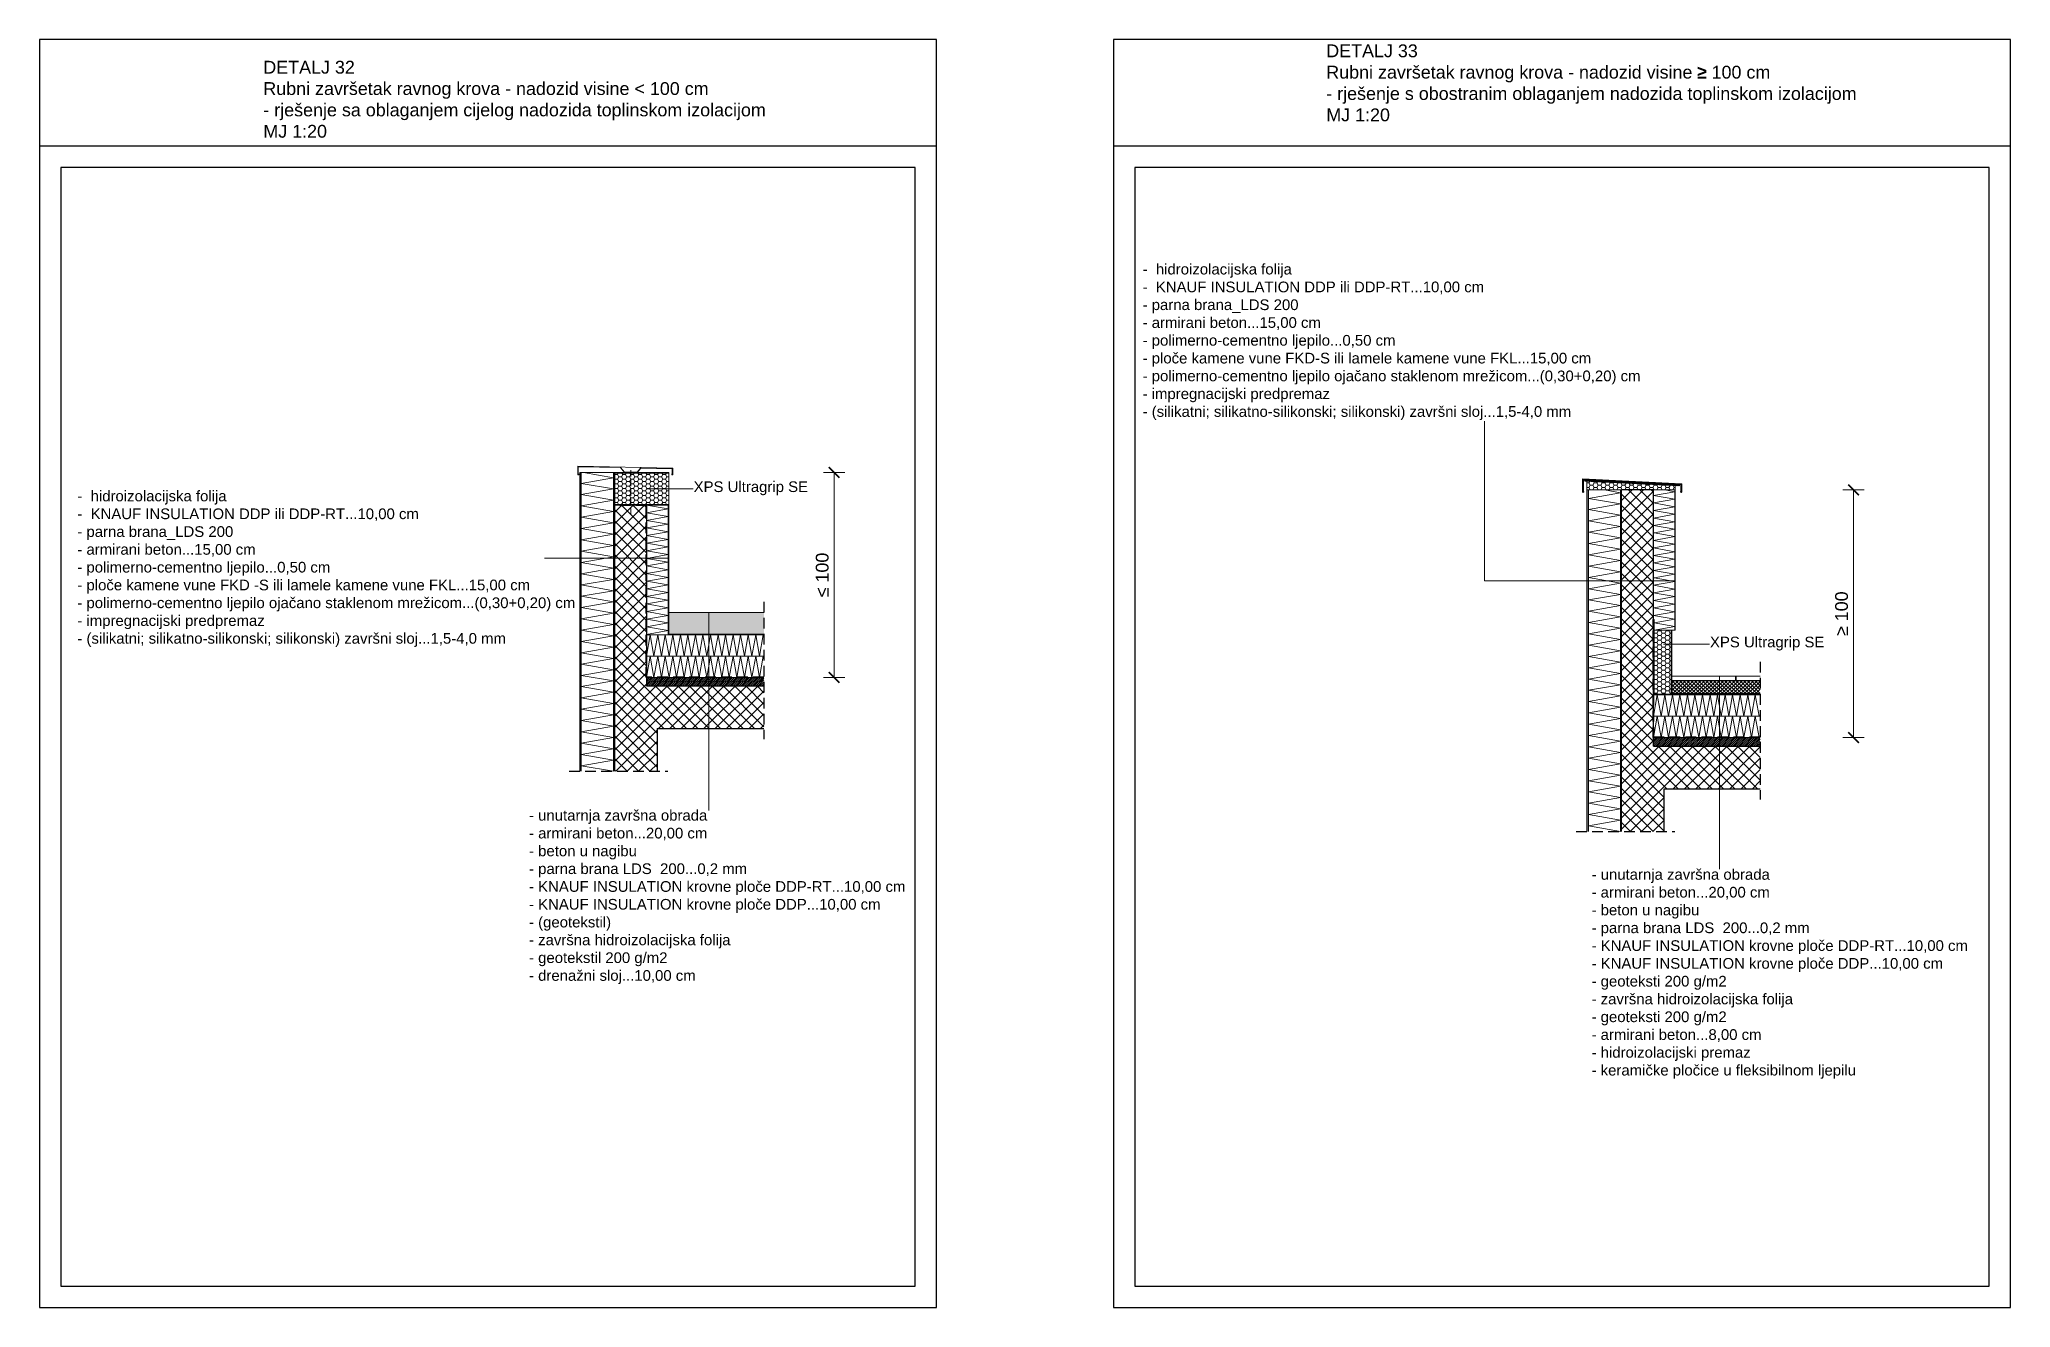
# Model space of a CAD drawing. Header units: inches. Extents: x 2845 to 78208, y 637 to 2211.
# Drawn here: x 8420.9 to 8882.4, y 637.2 to 934.2 of the extents above; entities that cross this region are included whole.
import ezdxf

# ---------------------------------------------------------------- set-up
doc = ezdxf.new("R2010")
doc.units = ezdxf.units.IN
doc.header["$MEASUREMENT"] = 0
doc.linetypes.add('DASHED', pattern=[0.75, 0.5, -0.25])
doc.layers.add('slojevi', color=150, linetype='Continuous')
doc.styles.add('100', font='arial.ttf', dxfattribs={"height": 17})
doc.styles.get("Standard").update_dxf_attribs({"font": 'arial.ttf'})
pattern_1 = [(0, (6341.7662, 774.00863), (0.9375, 0.54126588), [0.625, -1.25]), (120, (6341.7662, 774.00863), (-0.9375, 0.54126588), [0.625, -1.25]), (60, (6341.7662, 774.00863), (2e-16, 1.08253175), [-1.25, 0.625])]

msp = doc.modelspace()

# ---------------------------------------------------------------- texts
at = {"char_height": 3, "attachment_point": 1}
for s, width, insert in [('{\\fArial|b0|i0|c238|p34;DETALJ 33\\PRubni završetak ravnog krova - nadozid visine \\fHaettenschweiler|b0|i0|c0|p34;≥\\fArial|b0|i0|c238|p34; 100 cm\\P- rješenje s obostranim oblaganjem nadozida toplinskom izolacijom\\PMJ 1:20}', 123.6915, (8722.17, 933.01)), ('{\\fArial|b0|i0|c238|p34;DETALJ 32\\PRubni završetak ravnog krova - nadozid visine < 100 cm\\P- rješenje sa oblaganjem cijelog nadozida toplinskom izolacijom \\PMJ 1:20}', 119.557, (8473.35, 929.17))]:
    msp.add_mtext_dynamic_manual_height_columns(s, width=width, gutter_width=1, heights=[0], dxfattribs=dict(at, insert=insert))
at = {"char_height": 17, "attachment_point": 5, "rotation": 90, "style": '100'}
for s, insert in [('\\A1;{\\H0.17647x;≤\\fMS Shell Dlg 2|b0|i0|c238|p0; \\fArial|b0|i0|c238|p34;100}', (8604.19, 808.77)), ('\\A1;{\\H0.17647x;≥\\fArial|b0|i0|c238|p34; 100}', (8842.81, 799.68))]:
    msp.add_mtext(s, dxfattribs=dict(at, insert=insert))
at = {"layer": 'slojevi', "char_height": 2.5, "attachment_point": 1}
for s, insert, width in [('{\\C7;-  hidroizolacijska folija\\P\\C94;-  KNAUF INSULATION DDP ili DDP-RT...10,00 cm\\P\\C7;- parna brana_LDS 200\\P- armirani beton\\fArial|b0|i0|c238|p34;...15\\fArial|b0|i0|c0|p34;,00 cm\\P- polimerno-cementno ljepilo\\fArial|b0|i0|c238|p34;...\\fArial|b0|i0|c0|p34;0,50 cm\\P\\C94;- ploče kamene vune FKD-S ili lamele kamene vune FKL\\fArial|b0|i0|c238|p34;...\\fArial|b0|i0|c0|p34;1\\fArial|b0|i0|c238|p34;5\\fArial|b0|i0|c0|p34;,00 cm}\\P{\\C7;- polimerno-cementno ljepilo ojačano staklenom mrežicom...(0,30+0,20) cm\\P- impregnacijski predpremaz\\P- (silikatni; silikatno-silikonski; silikonski) završni sloj.\\fArial|b0|i0|c238|p34;.\\fArial|b0|i0|c0|p34;.1,5-4,0 mm}', (8679.18, 881.63), 132.1535), ('{\\C7;-  hidroizolacijska folija\\P\\C94;-  KNAUF INSULATION DDP ili DDP-RT...10,00 cm\\C30;\\P\\C7;- parna brana_LDS 200\\P- armirani beton\\fArial|b0|i0|c238|p34;...15\\fArial|b0|i0|c0|p34;,00 cm\\P- polimerno-cementno ljepilo\\fArial|b0|i0|c238|p34;...\\fArial|b0|i0|c0|p34;0,50 cm\\P\\C94;- ploče kamene vune FKD -S ili lamele kamene vune FKL\\fArial|b0|i0|c238|p34;...\\fArial|b0|i0|c0|p34;1\\fArial|b0|i0|c238|p34;5\\fArial|b0|i0|c0|p34;,00 cm\\P\\C7;- polimerno-cementno ljepilo ojačano staklenom mrežicom...(0,30+0,20) cm\\P- impregnacijski predpremaz\\P- (silikatni; silikatno-silikonski; silikonski) završni sloj.\\fArial|b0|i0|c238|p34;.\\fArial|b0|i0|c0|p34;.1,5-4,0 mm}', (8429.82, 828.5), 132.1535), ('{\\C7;- unutarnja završna obrada\\P- armirani beton...\\fArial|b0|i0|c238|p34;20\\fArial|b0|i0|c0|p34;,00 cm\\P- beton u nagibu\\P- parna brana LDS  200...0,2 mm\\P\\C94;- KNAUF INSULATION krovne ploče DDP-RT...10,00 cm\\P- KNAUF INSULATION krovne ploče DDP...10,00 cm\\C30;\\P\\C7;- (geotekstil)\\P- završna hidroizolacijska folija\\P- geotekstil 200 g/m2\\P- drenažni sloj..\\fArial|b0|i0|c238|p34;.\\fArial|b0|i0|c0|p34;10,00 cm}', (8535.55, 753.72), 98.2406), ('{\\C7;- unutarnja završna obrada\\P- armirani beton...\\fArial|b0|i0|c238|p34;20\\fArial|b0|i0|c0|p34;,00 cm\\P- beton u nagibu\\P- parna brana LDS  200...0,2 mm\\P\\C94;- KNAUF INSULATION krovne ploče DDP-RT...10,00 cm\\P- KNAUF INSULATION krovne ploče DDP...10,00 cm\\P\\C7;- geoteksti 200 g/m2\\P- završna hidroizolacijska folija\\P- geoteksti 200 g/m2\\P- armirani beton...8,00 cm\\P- hidroizolacijski premaz\\P- keramičke pločice u fleksibilnom ljepilu}', (8784.27, 739.88), 98.2406)]:
    msp.add_mtext(s, dxfattribs=dict(at, insert=insert, width=width))
at = {"layer": 'slojevi', "color": 30, "char_height": 2.5, "width": 38.008, "attachment_point": 1}
for insert in [(8574.08, 830.68), (8811.99, 794.31)]:
    msp.add_mtext('XPS Ultragrip SE', dxfattribs=dict(at, insert=insert))

# ---------------------------------------------------------------- blocks, each defined once
blk = doc.blocks.new('_ArchTick')
at = {"color": 0, "linetype": 'ByBlock', "const_width": 0.15}
blk.add_lwpolyline([(-0.5, -0.5), (0.5, 0.5)], dxfattribs=at)

# ---------------------------------------------------------------- hatches: boundary and pattern name
at = {"lineweight": 15}
h = msp.add_hatch(dxfattribs=at)
h.set_pattern_fill('HONEY', color=30, scale=5)
h.set_pattern_definition([(0, (6290.60496, 788.95047), (0.9375, 0.54126588), [0.625, -1.25]), (120, (6290.60496, 788.95047), (-0.9375, 0.54126588), [0.625, -1.25]), (60, (6290.60496, 788.95047), (2e-16, 1.08253175), [-1.25, 0.625])])
h.paths.add_polyline_path([(8568.24, 832.62), (8559.39, 832.62), (8559.39, 825.27), (8568.24, 825.27)])
h.paths.add_polyline_path([(8559.39, 832.62), (8555.54, 832.62), (8555.54, 825.27), (8559.39, 825.27)])
at = {"lineweight": 0}
h = msp.add_hatch(dxfattribs=at)
h.set_pattern_fill('ANSI31', color=256, scale=1.5)
h.set_pattern_definition([(45, (8550.72902, 1219.3543), (-0.13258252, 0.13258252), [])])
h.paths.add_polyline_path([(8782.68, 830.98), (8782.68, 830.73), (8804.88, 829.63), (8804.88, 829.88)])
at = {"lineweight": 15}
h = msp.add_hatch(dxfattribs=at)
h.set_pattern_fill('HONEY', color=30, scale=5)
h.set_pattern_definition(pattern_1)
h.paths.add_polyline_path([(8798.78, 828.68), (8803.78, 828.68), (8803.88, 828.68), (8803.88, 829.68), (8783.18, 830.7), (8783.18, 828.68), (8791.28, 828.68)])
h = msp.add_hatch(color=256)
h.dxf.hatch_style = 1
h.paths.add_polyline_path([(8783.69, 831.03), (8783.68, 830.93), (8785.18, 830.85), (8785.19, 830.95)])
h.paths.add_polyline_path([(8788.18, 830.71), (8788.18, 830.81), (8786.68, 830.88), (8786.68, 830.78)])
h.paths.add_polyline_path([(8789.68, 830.73), (8789.68, 830.63), (8791.17, 830.56), (8791.18, 830.66)])
h = msp.add_hatch(color=256)
h.dxf.hatch_style = 1
h.paths.add_polyline_path([(8792.68, 830.58), (8792.67, 830.48), (8794.17, 830.41), (8794.18, 830.51)])
h.paths.add_polyline_path([(8795.67, 830.43), (8795.67, 830.33), (8797.17, 830.26), (8797.17, 830.36)])
h.paths.add_polyline_path([(8800.16, 830.11), (8800.17, 830.21), (8798.67, 830.29), (8798.66, 830.19)])
h.paths.add_polyline_path([(8801.67, 830.14), (8801.66, 830.04), (8803.16, 829.96), (8803.16, 830.06)])
at = {"lineweight": 0}
h = msp.add_hatch(dxfattribs=at)
h.set_pattern_fill('ANSI37', color=256, scale=15)
h.set_pattern_definition([(45, (8550.729, 1219.3543), (-1.325825, 1.325825), []), (135, (8550.729, 1219.3543), (-1.325825, -1.325825), [])])
h.paths.add_polyline_path([(8801.28, 758.68), (8823.78, 758.68), (8823.78, 768.68), (8798.78, 768.68), (8798.78, 828.68), (8791.28, 828.68), (8791.28, 748.68), (8801.28, 748.68)])
h = msp.add_hatch(color=256)
h.dxf.hatch_style = 1
h.paths.add_polyline_path([(8556.09, 825.27), (8555.54, 825.27), (8555.54, 825.12), (8556.09, 825.12)])
h = msp.add_hatch(dxfattribs=at)
h.set_pattern_fill('ANSI37', color=256, scale=15)
h.set_pattern_definition([(45, (8399.4499, 1237.4219), (-1.325825, 1.325825), []), (135, (8399.4499, 1237.4219), (-1.325825, -1.325825), [])])
h.paths.add_polyline_path([(8555.54, 762.77), (8565.54, 762.77), (8565.54, 772.77), (8590.54, 772.77), (8590.54, 782.77), (8563.04, 782.77), (8563.04, 825.12), (8555.54, 825.12)])
h = msp.add_hatch(color=256)
h.dxf.hatch_style = 1
h.paths.add_polyline_path([(8566.09, 825.27), (8563.59, 825.27), (8563.59, 825.12), (8566.09, 825.12)])
h.paths.add_polyline_path([(8561.09, 825.27), (8559.39, 825.27), (8559.39, 825.12), (8561.09, 825.12)])
h.paths.add_polyline_path([(8559.39, 825.27), (8558.59, 825.27), (8558.59, 825.12), (8559.39, 825.12)])
h = msp.add_hatch(color=256)
h.dxf.hatch_style = 1
h.paths.add_polyline_path([(8568.24, 819.92), (8568.09, 819.92), (8568.09, 817.42), (8568.24, 817.42)])
h.paths.add_polyline_path([(8568.24, 824.92), (8568.09, 824.92), (8568.09, 822.42), (8568.24, 822.42)])
h = msp.add_hatch(color=256)
h.dxf.hatch_style = 1
h.paths.add_polyline_path([(8568.24, 809.92), (8568.09, 809.92), (8568.09, 807.42), (8568.24, 807.42)])
h.paths.add_polyline_path([(8568.24, 814.92), (8568.09, 814.92), (8568.09, 812.42), (8568.24, 812.42)])
h = msp.add_hatch(color=256)
h.dxf.hatch_style = 1
h.paths.add_polyline_path([(8568.24, 799.92), (8568.09, 799.92), (8568.09, 797.42), (8568.24, 797.42)])
h.paths.add_polyline_path([(8568.24, 804.92), (8568.09, 804.92), (8568.09, 802.42), (8568.24, 802.42)])
h = msp.add_hatch(dxfattribs=at)
h.set_pattern_fill('GRAVEL', color=256, scale=1.5)
h.set_pattern_definition([(228.012788, (8400.52986, 1238.92188), (-12, -13.5), [0.201804, -19.978632]), (184.96974, (8400.39486, 1238.77188), (18, 1.5), [0.346302, -34.283887]), (132.510447, (8400.04986, 1238.74188), (15, -16.5), [0.244182, -24.174049]), (267.273689, (8399.46486, 1238.36688), (1.5, 30), [0.315357, -31.220337]), (292.833654, (8399.44986, 1238.05188), (-7.5, 18), [0.3092325, -30.6140597]), (357.273689, (8399.56986, 1237.76688), (-30, 1.5), [0.315357, -31.220337]), (37.69424, (8399.88486, 1237.75188), (-19.5, -15), [0.4170435, -41.287273]), (72.255328, (8400.21486, 1238.00688), (10.5, 33), [0.393732, -38.9794822]), (121.429566, (8400.33486, 1238.38188), (-12, 19.5), [0.316425, -31.3261097]), (175.236358, (8400.16986, 1238.65188), (16.5, -1.5), [0.361248, -17.701144]), (222.397438, (8399.80986, 1238.68188), (-18, -16.5), [0.467172, -46.2500625]), (138.814075, (8400.94986, 1238.35188), (-10.5, 9), [0.1594515, -15.785767]), (171.469234, (8400.82986, 1238.45688), (19.5, -3), [0.3033555, -30.032267]), (225, (8400.5299, 1238.5019), (-2e-16, -1.5), [0.2121315, -1.909189]), (203.19859, (8400.42486, 1238.68188), (7.5, 3), [0.114237, -11.3094227]), (291.80141, (8400.31986, 1238.63688), (-1.5, 4.5), [0.1615545, -7.9161927]), (30.963757, (8400.37986, 1238.48688), (4.5, 3), [0.2623935, -8.4840343]), (161.56505, (8400.60486, 1238.6219), (3, -1.5), [0.1897365, -4.55368]), (16.38954, (8399.44986, 1238.63688), (15, 4.5), [0.2658, -26.3142677]), (70.346176, (8399.70486, 1238.71188), (-6, -16.5), [0.2229915, -22.0761116]), (293.19859, (8400.60486, 1238.92188), (-3, 7.5), [0.2284725, -11.195187]), (343.61046, (8400.69486, 1238.71188), (-15, 4.5), [0.2658, -26.3142677]), (339.443955, (8399.44986, 1237.70688), (-7.5, 3), [0.25632, -12.5596856]), (294.77514, (8399.68986, 1237.61688), (-7.5, 16.5), [0.214767, -21.2619646]), (66.80141, (8400.61986, 1237.42188), (3, 7.5), [0.2284725, -11.195187]), (17.354025, (8400.70986, 1237.63188), (-19.5, -6), [0.2514465, -24.8931354]), (69.443955, (8399.88486, 1237.42188), (-3, -7.5), [0.12816, -12.6878456]), (101.30993, (8400.52986, 1237.42188), (-1.5, 6), [0.076485, -7.5720443]), (165.96376, (8400.51486, 1237.49688), (4.5, -1.5), [0.3092325, -5.875426]), (186.009006, (8400.21486, 1237.57188), (15, 1.5), [0.286575, -28.3708848]), (303.69007, (8400.37986, 1238.3519), (-1.5, 3), [0.216333, -5.191994]), (353.157227, (8400.49986, 1238.17188), (25.5, -3), [0.377691, -37.391344]), (60.945396, (8400.87486, 1238.12688), (-6, -10.5), [0.154434, -15.289011]), (90, (8400.9499, 1238.2619), (-1.5, 1.5), [0.09, -1.41]), (120.256437, (8400.18486, 1237.61688), (6, -10.5), [0.208386, -20.63028]), (48.012788, (8400.07986, 1237.79688), (12, 13.5), [0.403608, -19.776828]), (0, (8400.3499, 1238.0969), (1.5, 1.5), [0.39, -1.11]), (325.304846, (8400.73986, 1238.09688), (15, -10.5), [0.237171, -23.4799115]), (254.054604, (8400.93486, 1237.96188), (-1.5, -6), [0.218403, -10.701762]), (207.645975, (8400.87486, 1237.75188), (-28.5, -15), [0.3555975, -35.2042113]), (175.426079, (8400.55986, 1237.58688), (-19.5, 1.5), [0.3761985, -37.24361])])
h.paths.add_polyline_path([(8590.54, 799.97), (8568.24, 799.97), (8568.24, 794.97), (8590.54, 794.97)])
h = msp.add_hatch(color=256)
h.dxf.hatch_style = 1
h.paths.add_polyline_path([(8798.93, 798.33), (8798.78, 798.33), (8798.78, 797.33), (8798.93, 797.33)])
h = msp.add_hatch(color=256)
h.dxf.hatch_style = 1
h.paths.add_polyline_path([(8575.54, 794.92), (8573.04, 794.92), (8573.04, 794.77), (8575.54, 794.77)])
h.paths.add_polyline_path([(8570.54, 794.92), (8568.24, 794.92), (8568.09, 794.92), (8568.09, 794.77), (8570.54, 794.77)])
h = msp.add_hatch(color=256)
h.dxf.hatch_style = 1
h.paths.add_polyline_path([(8590.54, 794.92), (8588.04, 794.92), (8588.04, 794.77), (8590.54, 794.77)])
h.paths.add_polyline_path([(8585.54, 794.92), (8583.04, 794.92), (8583.04, 794.77), (8585.54, 794.77)])
h.paths.add_polyline_path([(8580.54, 794.92), (8578.04, 794.92), (8578.04, 794.77), (8580.54, 794.77)])
h = msp.add_hatch(color=256)
h.dxf.hatch_style = 1
h.paths.add_polyline_path([(8798.78, 787.33), (8798.93, 787.33), (8798.93, 789.83), (8798.78, 789.83)])
h.paths.add_polyline_path([(8798.93, 794.83), (8798.78, 794.83), (8798.78, 792.33), (8798.93, 792.33)])
at = {"lineweight": 15}
h = msp.add_hatch(dxfattribs=at)
h.set_pattern_fill('HONEY', color=30, scale=5)
h.set_pattern_definition(pattern_1)
h.paths.add_polyline_path([(8798.93, 780.83), (8802.93, 780.83), (8802.93, 795.83), (8798.93, 795.83)])
at = {"lineweight": 0}
h = msp.add_hatch(dxfattribs=at)
h.set_pattern_fill('ANSI31', color=256, scale=2.5)
h.set_pattern_definition([(45, (8399.44986, 1237.42188), (-0.22097087, 0.22097087), [])])
h.paths.add_polyline_path([(8590.54, 784.77), (8563.04, 784.77), (8563.04, 782.77), (8590.54, 782.77)])
h = msp.add_hatch(color=256)
h.dxf.hatch_style = 1
h.paths.add_polyline_path([(8806.28, 780.83), (8806.28, 780.68), (8808.78, 780.68), (8808.78, 780.83)])
h.paths.add_polyline_path([(8803.78, 780.68), (8803.78, 780.83), (8801.28, 780.83), (8801.28, 780.68)])
h.paths.add_polyline_path([(8798.93, 784.83), (8798.78, 784.83), (8798.78, 782.33), (8798.93, 782.33)])
h = msp.add_hatch(dxfattribs=at)
h.set_pattern_fill('ANSI37', color=256, scale=5)
h.set_pattern_definition([(45, (6341.7662, 774.0086), (-0.44194174, 0.44194174), []), (135, (6341.7662, 774.0086), (-0.44194174, -0.44194174), [])])
h.paths.add_polyline_path([(8803.18, 783.98), (8803.18, 780.98), (8823.78, 780.98), (8823.78, 783.98)])
h = msp.add_hatch(color=256)
h.dxf.hatch_style = 1
h.paths.add_polyline_path([(8821.28, 780.83), (8821.28, 780.68), (8823.78, 780.68), (8823.78, 780.83)])
h.paths.add_polyline_path([(8816.28, 780.83), (8816.28, 780.68), (8818.78, 780.68), (8818.78, 780.83)])
h.paths.add_polyline_path([(8813.78, 780.68), (8813.78, 780.83), (8811.28, 780.83), (8811.28, 780.68)])
h = msp.add_hatch(dxfattribs=at)
h.set_pattern_fill('ANSI31', color=256, scale=2.5)
h.set_pattern_definition([(45, (8550.72902, 1219.3543), (-0.22097087, 0.22097087), [])])
h.paths.add_polyline_path([(8823.78, 768.68), (8823.78, 770.68), (8798.78, 770.68), (8798.78, 768.68)])

# ---------------------------------------------------------------- linework, layer by layer
for p, q in [((8420.94, 934.18), (8420.94, 637.18)), ((8630.94, 934.18), (8420.94, 934.18)), ((8630.94, 637.18), (8630.94, 934.18)), ((8672.36, 934.18), (8672.36, 637.18)), ((8882.36, 934.18), (8672.36, 934.18)), ((8882.36, 637.18), (8882.36, 934.18)), ((8630.94, 909.18), (8420.94, 909.18)), ((8882.36, 909.18), (8672.36, 909.18)), ((8425.94, 904.18), (8425.94, 642.18)), ((8625.94, 904.18), (8425.94, 904.18)), ((8625.94, 642.18), (8625.94, 904.18)), ((8677.36, 904.18), (8677.36, 642.18)), ((8877.36, 904.18), (8677.36, 904.18)), ((8877.36, 642.18), (8877.36, 904.18)), ((8547.24, 832.32), (8547.24, 832.42)), ((8555.54, 832.77), (8555.54, 825.12)), ((8783.68, 830.93), (8783.68, 831.03)), ((8783.68, 830.93), (8783.69, 831.03)), ((8785.18, 830.85), (8785.19, 830.95)), ((8786.68, 830.78), (8786.68, 830.88)), ((8788.18, 830.71), (8788.18, 830.81)), ((8789.68, 830.63), (8789.68, 830.73)), ((8791.17, 830.56), (8791.18, 830.66)), ((8792.67, 830.48), (8792.68, 830.58)), ((8794.17, 830.41), (8794.18, 830.51)), ((8795.67, 830.33), (8795.67, 830.43)), ((8797.17, 830.26), (8797.17, 830.36)), ((8798.66, 830.19), (8798.67, 830.29)), ((8800.16, 830.11), (8800.17, 830.21)), ((8801.66, 830.04), (8801.67, 830.14)), ((8803.16, 829.96), (8803.16, 830.06)), ((8803.88, 828.68), (8803.78, 828.68)), ((8563.04, 825.12), (8555.54, 825.12)), ((8556.09, 825.12), (8556.09, 825.27)), ((8558.59, 825.12), (8558.59, 825.27)), ((8561.09, 825.12), (8561.09, 825.27)), ((8563.04, 825.27), (8563.24, 825.27)), ((8563.59, 825.12), (8563.59, 825.27)), ((8566.09, 825.12), (8566.09, 825.27)), ((8568.24, 824.92), (8568.09, 824.92)), ((8568.24, 822.42), (8568.09, 822.42)), ((8568.24, 819.92), (8568.09, 819.92)), ((8568.24, 817.42), (8568.09, 817.42)), ((8568.24, 814.92), (8568.09, 814.92)), ((8568.24, 812.42), (8568.09, 812.42)), ((8568.24, 809.92), (8568.09, 809.92)), ((8568.24, 807.42), (8568.09, 807.42)), ((8568.24, 804.92), (8568.09, 804.92)), ((8568.24, 802.42), (8568.09, 802.42)), ((8568.24, 799.92), (8568.09, 799.92)), ((8798.78, 798.33), (8798.93, 798.33)), ((8563.04, 794.84), (8563.46, 794.77)), ((8568.24, 797.42), (8568.09, 797.42)), ((8568.24, 794.92), (8568.09, 794.92)), ((8570.54, 794.92), (8570.54, 794.77)), ((8573.04, 794.92), (8573.04, 794.77)), ((8575.54, 794.92), (8575.54, 794.77)), ((8578.04, 794.92), (8578.04, 794.77)), ((8580.54, 794.92), (8580.54, 794.77)), ((8583.04, 794.92), (8583.04, 794.77)), ((8585.54, 794.92), (8585.54, 794.77)), ((8798.93, 797.33), (8798.78, 797.33)), ((8798.93, 794.83), (8798.78, 794.83)), ((8798.93, 792.33), (8798.78, 792.33)), ((8798.93, 789.83), (8798.78, 789.83)), ((8798.93, 787.33), (8798.78, 787.33)), ((8798.93, 784.83), (8798.78, 784.83)), ((8798.93, 782.33), (8798.78, 782.33)), ((8801.28, 780.83), (8801.28, 780.68)), ((8803.78, 780.83), (8803.78, 780.68)), ((8806.28, 780.83), (8806.28, 780.68)), ((8808.78, 780.83), (8808.78, 780.68)), ((8811.28, 780.83), (8811.28, 780.68)), ((8813.78, 780.83), (8813.78, 780.68)), ((8816.28, 780.83), (8816.28, 780.68)), ((8818.78, 780.83), (8818.78, 780.68)), ((8821.28, 780.83), (8821.28, 780.68)), ((8425.94, 642.18), (8625.94, 642.18)), ((8677.36, 642.18), (8877.36, 642.18)), ((8420.94, 637.18), (8630.94, 637.18)), ((8672.36, 637.18), (8882.36, 637.18))]:
    msp.add_line(p, q)
for p, q in [((8759.19, 807.4), (8759.19, 844.79)), ((8546.94, 832.32), (8546.94, 834.27)), ((8569.24, 833.77), (8546.94, 834.27)), ((8547.04, 832.32), (8547.04, 834.16)), ((8556.94, 833.94), (8547.04, 834.16)), ((8547.09, 832.32), (8547.04, 832.32)), ((8547.09, 832.32), (8547.09, 834.11)), ((8556.94, 833.89), (8547.09, 834.11)), ((8547.44, 832.77), (8547.44, 762.77)), ((8555.54, 832.77), (8547.44, 832.77)), ((8547.54, 832.77), (8547.54, 762.77)), ((8568.24, 832.77), (8555.54, 832.77)), ((8568.24, 832.62), (8555.54, 832.62)), ((8557.89, 832.82), (8556.94, 833.94)), ((8557.89, 832.77), (8556.94, 833.89)), ((8560.89, 832.82), (8557.89, 832.82)), ((8560.89, 832.82), (8561.74, 833.83)), ((8560.89, 832.77), (8561.74, 833.78)), ((8569.14, 833.67), (8561.74, 833.83)), ((8569.09, 833.62), (8561.74, 833.78)), ((8568.24, 832.77), (8568.24, 794.92)), ((8568.94, 832.32), (8568.94, 832.42)), ((8569.09, 832.32), (8569.09, 833.62)), ((8569.14, 832.32), (8569.09, 832.32)), ((8569.14, 832.32), (8569.14, 833.67)), ((8569.24, 832.32), (8569.24, 833.77)), ((8604.48, 832.77), (8609.48, 832.77)), ((8606.98, 784.77), (8606.98, 832.77)), ((8782.18, 828.23), (8782.18, 831.25)), ((8805.38, 830.1), (8782.18, 831.25)), ((8782.28, 828.23), (8782.28, 831.1)), ((8805.28, 829.96), (8782.28, 831.1)), ((8782.38, 828.23), (8782.38, 830.99)), ((8805.18, 829.86), (8782.38, 830.99)), ((8782.68, 830.73), (8782.68, 830.98)), ((8804.88, 829.63), (8782.68, 830.73)), ((8783.18, 748.68), (8783.18, 830.7)), ((8563.21, 828.96), (8573.96, 828.96)), ((8782.38, 828.23), (8782.28, 828.23)), ((8782.48, 828.23), (8782.48, 828.33)), ((8791.28, 828.68), (8783.18, 828.68)), ((8783.28, 748.68), (8783.28, 828.68)), ((8798.78, 828.68), (8803.78, 828.68)), ((8803.78, 828.68), (8803.78, 795.83)), ((8803.88, 829.93), (8803.88, 830.03)), ((8803.88, 828.68), (8803.88, 829.68)), ((8803.88, 828.68), (8803.88, 795.83)), ((8804.88, 829.63), (8804.88, 829.88)), ((8805.08, 828.23), (8805.08, 828.33)), ((8805.18, 828.23), (8805.18, 829.86)), ((8805.18, 828.23), (8805.28, 828.23)), ((8805.28, 828.23), (8805.28, 829.96)), ((8805.38, 828.23), (8805.38, 830.1)), ((8843.1, 828.68), (8848.1, 828.68)), ((8845.6, 828.68), (8845.6, 770.68)), ((8568.24, 825.27), (8555.54, 825.27)), ((8568.09, 825.12), (8563.04, 825.12)), ((8568.09, 825.12), (8568.09, 794.77)), ((8568.24, 812.7), (8539.16, 812.7)), ((8803.88, 807.4), (8759.19, 807.4)), ((8568.24, 799.97), (8590.54, 799.97)), ((8577.65, 799.97), (8577.65, 753.56)), ((8798.93, 780.83), (8798.93, 798.33)), ((8563.04, 794.77), (8590.54, 794.77)), ((8568.24, 794.92), (8590.54, 794.92)), ((8798.93, 795.83), (8803.03, 795.83)), ((8802.93, 780.83), (8802.93, 795.83)), ((8803.03, 780.83), (8803.03, 795.83)), ((8803.78, 795.83), (8803.03, 795.83)), ((8803.88, 795.83), (8803.78, 795.83)), ((8563.04, 789.77), (8590.54, 789.77)), ((8801.12, 792.59), (8811.87, 792.59)), ((8563.04, 784.77), (8590.54, 784.77)), ((8604.48, 784.77), (8609.48, 784.77)), ((8803.03, 785.08), (8823.78, 785.08)), ((8814.2, 785.08), (8814.2, 739.88)), ((8817.93, 785.08), (8817.93, 784.08)), ((8818.13, 785.08), (8818.13, 784.08)), ((8798.78, 780.68), (8823.78, 780.68)), ((8798.93, 780.83), (8823.78, 780.83)), ((8803.03, 784.08), (8823.78, 784.08)), ((8803.03, 783.98), (8823.78, 783.98)), ((8803.18, 780.98), (8803.18, 783.98)), ((8803.18, 780.98), (8823.78, 780.98)), ((8798.78, 775.68), (8823.78, 775.68)), ((8798.78, 770.68), (8823.78, 770.68)), ((8843.1, 770.68), (8848.1, 770.68))]:
    msp.add_line(p, q, dxfattribs=at)
at = {"color": 94, "lineweight": 15}
for p, q in [((8547.79, 832.77), (8547.79, 762.77)), ((8547.79, 830.21), (8555.29, 831.53)), ((8555.29, 831.53), (8548.3, 832.77)), ((8555.29, 762.77), (8555.29, 832.77)), ((8555.29, 828.89), (8547.79, 830.21)), ((8547.79, 827.57), (8555.29, 828.89)), ((8555.29, 826.24), (8547.79, 827.57)), ((8547.79, 824.92), (8555.29, 826.24)), ((8783.53, 748.68), (8783.53, 828.68)), ((8783.53, 826.7), (8791.03, 828.02)), ((8791.03, 825.38), (8783.53, 826.7)), ((8791.03, 828.02), (8787.33, 828.68)), ((8791.03, 828.68), (8791.03, 748.68)), ((8798.78, 827.38), (8803.78, 828.26)), ((8803.78, 826.5), (8798.78, 827.38)), ((8798.78, 825.62), (8803.78, 826.5)), ((8803.78, 828.26), (8801.43, 828.68)), ((8555.29, 823.6), (8547.79, 824.92)), ((8547.79, 822.28), (8555.29, 823.6)), ((8555.29, 820.95), (8547.79, 822.28)), ((8563.04, 825.12), (8568.09, 824.23)), ((8568.09, 824.23), (8563.04, 823.34)), ((8563.04, 823.34), (8568.09, 822.45)), ((8568.09, 822.45), (8563.04, 821.55)), ((8563.04, 821.55), (8568.09, 820.66)), ((8783.53, 824.06), (8791.03, 825.38)), ((8791.03, 822.74), (8783.53, 824.06)), ((8783.53, 821.41), (8791.03, 822.74)), ((8791.03, 820.09), (8783.53, 821.41)), ((8803.78, 824.74), (8798.78, 825.62)), ((8798.78, 823.85), (8803.78, 824.74)), ((8803.78, 822.97), (8798.78, 823.85)), ((8798.78, 822.09), (8803.78, 822.97)), ((8803.78, 821.21), (8798.78, 822.09)), ((8547.79, 819.63), (8555.29, 820.95)), ((8555.29, 818.31), (8547.79, 819.63)), ((8547.79, 816.99), (8555.29, 818.31)), ((8555.29, 815.66), (8547.79, 816.99)), ((8568.09, 820.66), (8563.04, 819.77)), ((8563.04, 819.77), (8568.09, 818.88)), ((8568.09, 818.88), (8563.04, 817.99)), ((8563.04, 817.99), (8568.09, 817.1)), ((8568.09, 817.1), (8563.04, 816.21)), ((8783.53, 818.77), (8791.03, 820.09)), ((8791.03, 817.45), (8783.53, 818.77)), ((8783.53, 816.12), (8791.03, 817.45)), ((8798.78, 820.33), (8803.78, 821.21)), ((8803.78, 819.45), (8798.78, 820.33)), ((8798.78, 816.85), (8803.78, 817.74)), ((8803.78, 815.97), (8798.78, 816.85)), ((8798.93, 818.59), (8803.78, 819.45)), ((8803.78, 817.74), (8798.93, 818.59)), ((8547.79, 814.34), (8555.29, 815.66)), ((8555.29, 813.02), (8547.79, 814.34)), ((8547.79, 811.7), (8555.29, 813.02)), ((8563.04, 816.21), (8568.09, 815.32)), ((8568.09, 815.32), (8563.04, 814.43)), ((8563.04, 814.43), (8568.09, 813.54)), ((8568.09, 813.54), (8563.04, 812.65)), ((8563.04, 812.65), (8568.09, 811.76)), ((8791.03, 814.8), (8783.53, 816.12)), ((8783.53, 813.48), (8791.03, 814.8)), ((8791.03, 812.16), (8783.53, 813.48)), ((8783.53, 810.83), (8791.03, 812.16)), ((8798.78, 815.09), (8803.78, 815.97)), ((8803.78, 814.21), (8798.78, 815.09)), ((8798.78, 813.33), (8803.78, 814.21)), ((8803.78, 812.45), (8798.78, 813.33)), ((8798.78, 811.56), (8803.78, 812.45)), ((8555.29, 810.37), (8547.79, 811.7)), ((8547.79, 809.05), (8555.29, 810.37)), ((8555.29, 807.73), (8547.79, 809.05)), ((8547.79, 806.41), (8555.29, 807.73)), ((8568.09, 811.76), (8563.04, 810.87)), ((8563.04, 810.87), (8568.09, 809.98)), ((8568.09, 809.98), (8563.04, 809.09)), ((8563.04, 809.09), (8568.09, 808.2)), ((8568.09, 808.2), (8563.04, 807.31)), ((8791.03, 809.51), (8783.53, 810.83)), ((8783.53, 808.19), (8791.03, 809.51)), ((8791.03, 806.87), (8783.53, 808.19)), ((8803.78, 810.68), (8798.78, 811.56)), ((8798.78, 809.8), (8803.78, 810.68)), ((8803.78, 808.92), (8798.78, 809.8)), ((8798.93, 808.06), (8803.78, 808.92)), ((8803.78, 807.21), (8798.93, 808.06)), ((8555.29, 805.08), (8547.79, 806.41)), ((8547.79, 803.76), (8555.29, 805.08)), ((8555.29, 802.44), (8547.79, 803.76)), ((8563.04, 807.31), (8568.09, 806.42)), ((8568.09, 806.42), (8563.04, 805.53)), ((8563.04, 805.53), (8568.09, 804.64)), ((8568.09, 804.64), (8563.04, 803.75)), ((8563.04, 803.75), (8568.09, 802.86)), ((8783.53, 805.54), (8791.03, 806.87)), ((8791.03, 804.22), (8783.53, 805.54)), ((8783.53, 802.9), (8791.03, 804.22)), ((8791.03, 801.58), (8783.53, 802.9)), ((8798.78, 806.33), (8803.78, 807.21)), ((8803.78, 805.45), (8798.78, 806.33)), ((8798.78, 804.56), (8803.78, 805.45)), ((8803.78, 803.68), (8798.78, 804.56)), ((8798.78, 802.8), (8803.78, 803.68)), ((8547.79, 801.12), (8555.29, 802.44)), ((8555.29, 799.8), (8547.79, 801.12)), ((8547.79, 798.47), (8555.29, 799.8)), ((8555.29, 797.15), (8547.79, 798.47)), ((8568.09, 802.86), (8563.04, 801.96)), ((8563.04, 801.96), (8568.09, 801.07)), ((8568.09, 801.07), (8563.04, 800.18)), ((8563.04, 800.18), (8568.09, 799.29)), ((8568.09, 799.29), (8563.04, 798.4)), ((8563.04, 798.4), (8568.09, 797.51)), ((8783.53, 800.25), (8791.03, 801.58)), ((8791.03, 798.93), (8783.53, 800.25)), ((8783.53, 797.61), (8791.03, 798.93)), ((8803.78, 801.92), (8798.78, 802.8)), ((8798.78, 801.04), (8803.78, 801.92)), ((8803.78, 800.16), (8798.78, 801.04)), ((8798.78, 799.27), (8803.78, 800.16)), ((8803.78, 798.39), (8798.78, 799.27)), ((8798.93, 797.54), (8803.78, 798.39)), ((8547.79, 795.83), (8555.29, 797.15)), ((8555.29, 794.51), (8547.79, 795.83)), ((8547.79, 793.18), (8555.29, 794.51)), ((8568.09, 797.51), (8563.04, 796.62)), ((8563.04, 796.62), (8568.09, 795.73)), ((8568.09, 795.73), (8563.04, 794.84)), ((8563.04, 789.77), (8563.92, 794.77)), ((8563.92, 794.77), (8564.8, 789.77)), ((8564.8, 789.77), (8565.68, 794.77)), ((8565.68, 794.77), (8566.57, 789.77)), ((8566.57, 789.77), (8567.45, 794.77)), ((8567.45, 794.77), (8568.33, 789.77)), ((8568.33, 789.77), (8569.21, 794.77)), ((8569.21, 794.77), (8570.09, 789.77)), ((8570.09, 789.77), (8570.97, 794.77)), ((8570.97, 794.77), (8571.86, 789.77)), ((8571.86, 789.77), (8572.74, 794.77)), ((8572.74, 794.77), (8573.62, 789.77)), ((8573.62, 789.77), (8574.5, 794.77)), ((8574.5, 794.77), (8575.38, 789.77)), ((8575.38, 789.77), (8576.26, 794.77)), ((8576.26, 794.77), (8577.15, 789.77)), ((8577.15, 789.77), (8578.03, 794.77)), ((8578.03, 794.77), (8578.91, 789.77)), ((8578.91, 789.77), (8579.79, 794.77)), ((8579.79, 794.77), (8580.67, 789.77)), ((8580.67, 789.77), (8581.55, 794.77)), ((8581.55, 794.77), (8582.43, 789.77)), ((8582.43, 789.77), (8583.32, 794.77)), ((8583.32, 794.77), (8584.2, 789.77)), ((8584.2, 789.77), (8585.08, 794.77)), ((8585.08, 794.77), (8585.96, 789.77)), ((8585.96, 789.77), (8586.84, 794.77)), ((8586.84, 794.77), (8587.72, 789.77)), ((8587.72, 789.77), (8588.61, 794.77)), ((8588.61, 794.77), (8589.49, 789.77)), ((8589.49, 789.77), (8590.37, 794.77)), ((8791.03, 796.29), (8783.53, 797.61)), ((8783.53, 794.96), (8791.03, 796.29)), ((8791.03, 793.64), (8783.53, 794.96)), ((8783.53, 792.32), (8791.03, 793.64)), ((8803.78, 796.68), (8798.93, 797.54)), ((8798.93, 795.83), (8803.78, 796.68)), ((8555.29, 791.86), (8547.79, 793.18)), ((8547.79, 790.54), (8555.29, 791.86)), ((8555.29, 789.22), (8547.79, 790.54)), ((8547.79, 787.89), (8555.29, 789.22)), ((8563.04, 784.77), (8563.92, 789.77)), ((8563.92, 789.77), (8564.8, 784.77)), ((8564.8, 784.77), (8565.68, 789.77)), ((8565.68, 789.77), (8566.57, 784.77)), ((8566.57, 784.77), (8567.45, 789.77)), ((8567.45, 789.77), (8568.33, 784.77)), ((8568.33, 784.77), (8569.21, 789.77)), ((8569.21, 789.77), (8570.09, 784.77)), ((8570.09, 784.77), (8570.97, 789.77)), ((8570.97, 789.77), (8571.86, 784.77)), ((8571.86, 784.77), (8572.74, 789.77)), ((8572.74, 789.77), (8573.62, 784.77)), ((8573.62, 784.77), (8574.5, 789.77)), ((8574.5, 789.77), (8575.38, 784.77)), ((8575.38, 784.77), (8576.26, 789.77)), ((8576.26, 789.77), (8577.15, 784.77)), ((8577.15, 784.77), (8578.03, 789.77)), ((8578.03, 789.77), (8578.91, 784.77)), ((8578.91, 784.77), (8579.79, 789.77)), ((8579.79, 789.77), (8580.67, 784.77)), ((8580.67, 784.77), (8581.55, 789.77)), ((8581.55, 789.77), (8582.43, 784.77)), ((8582.43, 784.77), (8583.32, 789.77)), ((8583.32, 789.77), (8584.2, 784.77)), ((8584.2, 784.77), (8585.08, 789.77)), ((8585.08, 789.77), (8585.96, 784.77)), ((8585.96, 784.77), (8586.84, 789.77)), ((8586.84, 789.77), (8587.72, 784.77)), ((8587.72, 784.77), (8588.61, 789.77)), ((8588.61, 789.77), (8589.49, 784.77)), ((8589.49, 784.77), (8590.37, 789.77)), ((8791.03, 791), (8783.53, 792.32)), ((8783.53, 789.67), (8791.03, 791)), ((8791.03, 788.35), (8783.53, 789.67)), ((8555.29, 786.57), (8547.79, 787.89)), ((8547.79, 785.25), (8555.29, 786.57)), ((8555.29, 783.93), (8547.79, 785.25)), ((8783.53, 787.03), (8791.03, 788.35)), ((8791.03, 785.71), (8783.53, 787.03)), ((8783.53, 784.38), (8791.03, 785.71)), ((8547.79, 782.6), (8555.29, 783.93)), ((8555.29, 781.28), (8547.79, 782.6)), ((8547.79, 779.96), (8555.29, 781.28)), ((8555.29, 778.64), (8547.79, 779.96)), ((8791.03, 783.06), (8783.53, 784.38)), ((8783.53, 781.74), (8791.03, 783.06)), ((8791.03, 780.42), (8783.53, 781.74)), ((8783.53, 779.09), (8791.03, 780.42)), ((8798.78, 775.68), (8799.66, 780.68)), ((8799.66, 780.68), (8800.55, 775.68)), ((8800.55, 775.68), (8801.43, 780.68)), ((8801.43, 780.68), (8802.31, 775.68)), ((8802.31, 775.68), (8803.19, 780.68)), ((8803.19, 780.68), (8804.07, 775.68)), ((8804.07, 775.68), (8804.95, 780.68)), ((8804.95, 780.68), (8805.84, 775.68)), ((8805.84, 775.68), (8806.72, 780.68)), ((8806.72, 780.68), (8807.6, 775.68)), ((8807.6, 775.68), (8808.48, 780.68)), ((8808.48, 780.68), (8809.36, 775.68)), ((8809.36, 775.68), (8810.24, 780.68)), ((8810.24, 780.68), (8811.13, 775.68)), ((8811.13, 775.68), (8812.01, 780.68)), ((8812.01, 780.68), (8812.89, 775.68)), ((8812.89, 775.68), (8813.77, 780.68)), ((8813.77, 780.68), (8814.65, 775.68)), ((8814.65, 775.68), (8815.53, 780.68)), ((8815.53, 780.68), (8816.42, 775.68)), ((8816.42, 775.68), (8817.3, 780.68)), ((8817.3, 780.68), (8818.18, 775.68)), ((8818.18, 775.68), (8819.06, 780.68)), ((8819.06, 780.68), (8819.94, 775.68)), ((8819.94, 775.68), (8820.82, 780.68)), ((8820.82, 780.68), (8821.71, 775.68)), ((8821.71, 775.68), (8822.59, 780.68)), ((8822.59, 780.68), (8823.47, 775.68)), ((8547.79, 777.31), (8555.29, 778.64)), ((8555.29, 775.99), (8547.79, 777.31)), ((8547.79, 774.67), (8555.29, 775.99)), ((8791.03, 777.77), (8783.53, 779.09)), ((8783.53, 776.45), (8791.03, 777.77)), ((8791.03, 775.13), (8783.53, 776.45)), ((8798.78, 770.68), (8799.66, 775.68)), ((8799.66, 775.68), (8800.55, 770.68)), ((8800.55, 770.68), (8801.43, 775.68)), ((8801.43, 775.68), (8802.31, 770.68)), ((8802.31, 770.68), (8803.19, 775.68)), ((8803.19, 775.68), (8804.07, 770.68)), ((8804.07, 770.68), (8804.95, 775.68)), ((8804.95, 775.68), (8805.84, 770.68)), ((8805.84, 770.68), (8806.72, 775.68)), ((8806.72, 775.68), (8807.6, 770.68)), ((8807.6, 770.68), (8808.48, 775.68)), ((8808.48, 775.68), (8809.36, 770.68)), ((8809.36, 770.68), (8810.24, 775.68)), ((8810.24, 775.68), (8811.13, 770.68)), ((8811.13, 770.68), (8812.01, 775.68)), ((8812.01, 775.68), (8812.89, 770.68)), ((8812.89, 770.68), (8813.77, 775.68)), ((8813.77, 775.68), (8814.65, 770.68)), ((8814.65, 770.68), (8815.53, 775.68)), ((8815.53, 775.68), (8816.42, 770.68)), ((8816.42, 770.68), (8817.3, 775.68)), ((8817.3, 775.68), (8818.18, 770.68)), ((8818.18, 770.68), (8819.06, 775.68)), ((8819.06, 775.68), (8819.94, 770.68)), ((8819.94, 770.68), (8820.82, 775.68)), ((8820.82, 775.68), (8821.71, 770.68)), ((8821.71, 770.68), (8822.59, 775.68)), ((8822.59, 775.68), (8823.47, 770.68)), ((8555.29, 773.35), (8547.79, 774.67)), ((8547.79, 772.02), (8555.29, 773.35)), ((8555.29, 770.7), (8547.79, 772.02)), ((8547.79, 769.38), (8555.29, 770.7)), ((8783.53, 773.8), (8791.03, 775.13)), ((8791.03, 772.48), (8783.53, 773.8)), ((8783.53, 771.16), (8791.03, 772.48)), ((8791.03, 769.84), (8783.53, 771.16)), ((8555.29, 768.06), (8547.79, 769.38)), ((8547.79, 766.73), (8555.29, 768.06)), ((8555.29, 765.41), (8547.79, 766.73)), ((8783.53, 768.51), (8791.03, 769.84)), ((8791.03, 767.19), (8783.53, 768.51)), ((8783.53, 765.87), (8791.03, 767.19)), ((8547.79, 764.09), (8555.29, 765.41)), ((8555.29, 762.77), (8547.79, 764.09)), ((8791.03, 764.55), (8783.53, 765.87)), ((8783.53, 763.22), (8791.03, 764.55)), ((8791.03, 761.9), (8783.53, 763.22)), ((8783.53, 760.58), (8791.03, 761.9)), ((8791.03, 759.26), (8783.53, 760.58)), ((8783.53, 757.93), (8791.03, 759.26)), ((8791.03, 756.61), (8783.53, 757.93)), ((8783.53, 755.29), (8791.03, 756.61)), ((8791.03, 753.97), (8783.53, 755.29)), ((8783.53, 752.65), (8791.03, 753.97)), ((8791.03, 751.32), (8783.53, 752.65)), ((8783.53, 750), (8791.03, 751.32)), ((8791.03, 748.68), (8783.53, 750))]:
    msp.add_line(p, q, dxfattribs=at)
at = {"linetype": 'DASHED', "lineweight": 0, "ltscale": 3}
msp.add_line((8559.39, 833.32), (8559.39, 822.82), dxfattribs=at)
at = {"lineweight": 30}
for p, q in [((8791.28, 748.68), (8791.28, 828.68)), ((8798.78, 828.68), (8791.28, 828.68)), ((8798.78, 768.68), (8798.78, 828.68)), ((8562.04, 825.12), (8555.54, 825.12)), ((8555.54, 825.12), (8555.54, 762.77)), ((8563.04, 825.12), (8563.04, 782.77)), ((8563.04, 782.77), (8590.54, 782.77)), ((8565.54, 772.77), (8565.54, 762.77)), ((8565.54, 772.77), (8590.54, 772.77)), ((8798.78, 768.68), (8823.78, 768.68)), ((8801.28, 758.68), (8823.78, 758.68)), ((8801.28, 748.68), (8801.28, 758.68))]:
    msp.add_line(p, q, dxfattribs=at)
at = {"linetype": 'DASHED', "ltscale": 5}
for p, q in [((8590.54, 802.47), (8590.54, 770.27)), ((8823.78, 788.38), (8823.78, 756.18)), ((8544.94, 762.77), (8568.04, 762.77)), ((8780.68, 748.68), (8803.78, 748.68))]:
    msp.add_line(p, q, dxfattribs=at)
at = {"linetype": 'DASHED', "lineweight": 40, "ltscale": 5}
for points in [[(8590.54, 784.77), (8563.04, 784.77), (8563.04, 825.12), (8555.54, 825.12)], [(8823.78, 770.68), (8798.78, 770.68), (8798.78, 798.33)]]:
    msp.add_lwpolyline(points, dxfattribs=at)
at = {"lineweight": 0}
for centre in [(8547.09, 832.32), (8569.09, 832.32), (8782.33, 828.23), (8805.23, 828.23)]:
    msp.add_arc(centre, 0.15, 180, 0, dxfattribs=at)

# ---------------------------------------------------------------- block references
at = {"lineweight": 0, "xscale": 2.5, "yscale": 2.5, "zscale": 2.5}
for p, rotation in [((8606.98, 832.77), 90), ((8845.6, 828.68), 90), ((8606.98, 784.77), 270), ((8845.6, 770.68), 270)]:
    msp.add_blockref('_ArchTick', p, dxfattribs=dict(at, rotation=rotation))

msp.set_redraw_order([(e.dxf.handle, doc.entitydb.next_handle()) for e in msp.query("TEXT MTEXT ATTDEF DIMENSION ARC_DIMENSION")])  # texts and dimensions are drawn at this point

doc.saveas('drawing.dxf')
